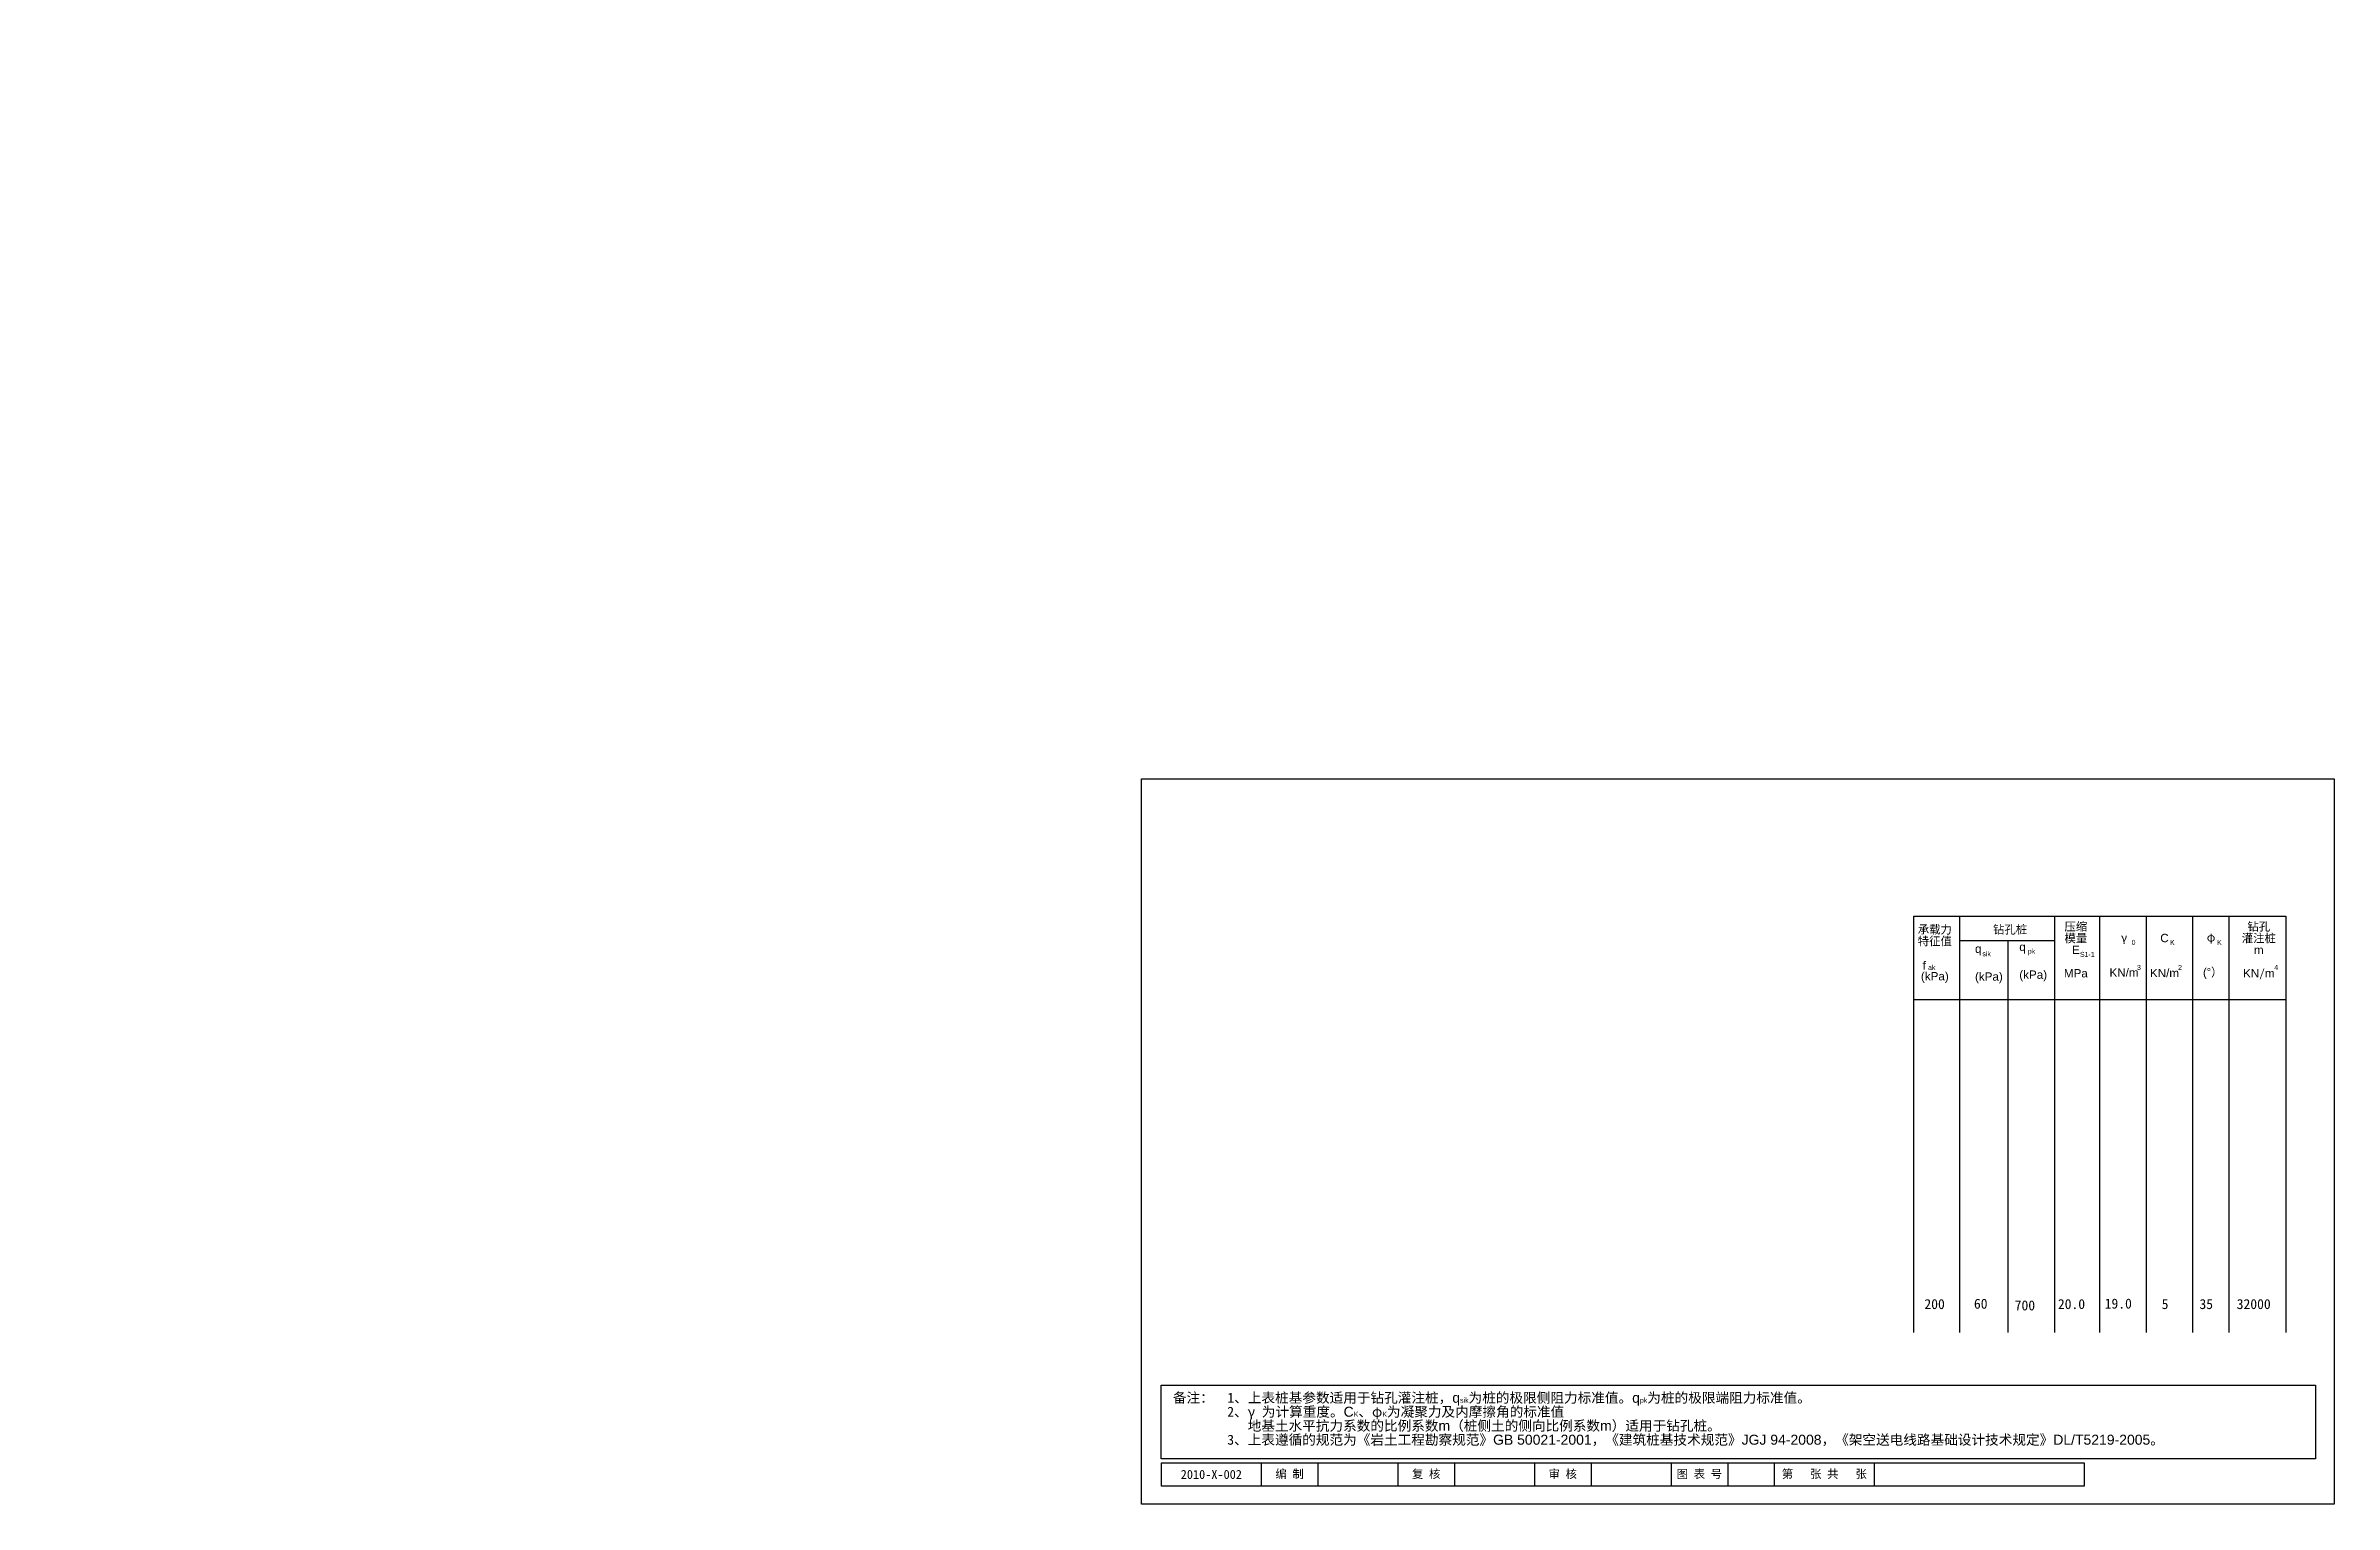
# Model space of a CAD drawing. Extents: x 36 to 1060, y -741 to -58.
# Drawn here: x 373 to 1060, y -741 to -303 of the extents above; entities that cross this region are included whole.
import ezdxf

# ---------------------------------------------------------------- set-up
doc = ezdxf.new("R2010")
doc.units = 0
doc.header["$MEASUREMENT"] = 0
doc.layers.get('0').update_dxf_attribs({"linetype": 'CONTINUOUS'})

msp = doc.modelspace()

# ---------------------------------------------------------------- texts
at = {"line_spacing_factor": 0.84}
for s, insert, char_height, attachment_point in [('{\\f楷体_GB2312|b0|i0|c134|p54;}', (372.82, -303.35), 2.5, 1), ('{\\f楷体_GB2312|b0|i0|c134|p54;}', (431.32, -303.35), 2.5, 1), ('{\\f楷体_GB2312|b0|i0|c134|p54;}', (455.82, -309.85), 2.5, 1), ('{\\f楷体_GB2312|b0|i0|c134|p54;}', (419.57, -506.31), 2.5, 1), ('{\\f楷体_GB2312|b0|i0|c134|p54;}', (478.07, -506.31), 2.5, 1), ('{\\f楷体_GB2312|b0|i0|c134|p54;}', (502.57, -512.81), 2.5, 1), ('{\\f楷体_GB2312|b0|i0|c134|p54;}', (733.6, -553.16), 2.5, 1), ('{\\f楷体_GB2312|b0|i0|c134|p54;}', (792.1, -553.16), 2.5, 1), ('{\\f楷体_GB2312|b0|i0|c134|p54;}', (816.6, -559.66), 2.5, 1), ('{\\fKaiTi_GB2312|b0|i0|c134|p54;承载力\\P特征值\\P\\P\\P\\fArial|b0|i0|c0|p32;(kPa)}', (939.87, -567.43), 2.5, 2), ('{\\fKaiTi_GB2312|b0|i0|c134|p54;钻孔桩}', (962.45, -567.43), 2.5, 2), ('{\\fKaiTi_GB2312|b0|i0|c134|p54;压缩\\P模量\\P\\fArial|b0|i0|c0|p32;E\\P\\fKaiTi_GB2312|b0|i0|c134|p54;\\P\\fArial|b0|i0|c0|p32;MPa}', (982.2, -566.55), 2.5, 2), ('{\\fArial|b0|i0|c0|p32;C\\P\\fKaiTi_GB2312|b0|i0|c134|p54;\\P\\P\\fArial|b0|i0|c0|p32;KN/m}', (1008.81, -569.98), 2.5, 2), ('{\\fKaiTi_GB2312|b0|i0|c134|p54;φ\\P\\P\\P\\fArial|b0|i0|c0|p32; (\\fKaiTi_GB2312|b0|i0|c134|p54;°）}', (1022.79, -569.77), 2.5, 2), ('{\\fKaiTi_GB2312|b0|i0|c134|p54;钻孔\\P灌注桩\\P\\fArial|b0|i0|c0|p32;m\\fKaiTi_GB2312|b0|i0|c134|p54;\\P\\P\\fArial|b0|i0|c0|p32;KN\\fKaiTi_GB2312|b0|i0|c134|p54;/\\fArial|b0|i0|c0|p32;m}', (1037.12, -566.55), 2.5, 2), ('{\\fArial|b0|i0|c0|p32;sik}', (954.13, -575.2), 1.5, 1), ('{\\fArial|b0|i0|c0|p32;pk}', (967.79, -574.45), 1.5, 1), ('{\\fArial|b0|i0|c0|p32;S1-1}', (983.43, -575.39), 1.5, 1), ('{\\fKaiTi_GB2312|b0|i0|c134|p54;γ\\P\\P\\P\\fArial|b0|i0|c0|p32;KN/m}', (996.67, -569.84), 2.5, 2), ('{\\fArial|b0|i0|c0|p32;0}', (998.93, -571.79), 1.5, 1), ('{\\fArial|b0|i0|c0|p32;K}', (1010.47, -571.82), 1.5, 1), ('{\\fArial|b0|i0|c0|p32;K}', (1024.61, -571.82), 1.5, 1), ('{\\fArial|b0|i0|c0|p32;ak}', (937.84, -579.31), 1.5, 1), ('{\\fArial|b0|i0|c0|p32;3}', (1000.56, -579.31), 1.5, 1), ('{\\fArial|b0|i0|c0|p32;2}', (1012.89, -579.31), 1.5, 1), ('{\\fArial|b0|i0|c0|p32;4}', (1041.73, -579.31), 1.5, 1), ('{\\fKaiTi_GB2312|b0|i0|c134|p54;200}', (939.8, -682.67), 3, 8), ('{\\fKaiTi_GB2312|b0|i0|c134|p54;60}', (953.65, -682.57), 3, 8), ('{\\fKaiTi_GB2312|b0|i0|c134|p54;700}', (966.91, -683.07), 3, 8), ('{\\fKaiTi_GB2312|b0|i0|c134|p54;20.0}', (980.89, -682.67), 3, 8), ('{\\fKaiTi_GB2312|b0|i0|c134|p54;19.0}', (994.93, -682.53), 3, 8), ('{\\fKaiTi_GB2312|b0|i0|c134|p54;5}', (1008.98, -682.67), 3, 8), ('{\\fKaiTi_GB2312|b0|i0|c134|p54;35}', (1021.34, -682.67), 3, 8), ('{\\fKaiTi_GB2312|b0|i0|c134|p54;32000}', (1035.59, -682.67), 3, 8), ('{\\fKaiTi_GB2312|b0|i0|c134|p54;备注：  1、上表桩基参数适用于钻孔灌注桩，\\fArial|b0|i0|c0|p32;q\\H0.5x;sik\\fKaiTi_GB2312|b0|i0|c134|p54;\\H2x;为桩的极限侧阻力标准值。\\fArial|b0|i0|c0|p32;q\\H0.5x;pk\\fKaiTi_GB2312|b0|i0|c134|p54;\\H2x;为桩的极限端阻力标准值。\\P        2、γ 为计算重度。\\fArial|b0|i0|c0|p32;C\\H0.5x;K\\fKaiTi_GB2312|b0|i0|c134|p54;\\H2x;、φ\\fArial|b0|i0|c0|p32;\\H0.5x;K\\fKaiTi_GB2312|b0|i0|c134|p54;\\H2x;为凝聚力及内摩擦角的标准值\\P           地基土水平抗力系数的比例系数\\fArial|b0|i0|c0|p32;m\\fKaiTi_GB2312|b0|i0|c134|p54;（桩侧土的侧向比例系数\\fArial|b0|i0|c0|p32;m\\fKaiTi_GB2312|b0|i0|c134|p54;）适用于钻孔桩。\\P        3、上表遵循的规范为《岩土工程勘察规范》\\fArial|b0|i0|c0|p32;GB 50021-2001\\fKaiTi_GB2312|b0|i0|c134|p54;，《建筑桩基技术规范》\\fArial|b0|i0|c0|p32;JGJ 94-2008\\fKaiTi_GB2312|b0|i0|c134|p54;，《架空送电线路基础设计技术规定》\\fArial|b0|i0|c0|p32;DL/T5219-2005\\fKaiTi_GB2312|b0|i0|c134|p54;。}', (711.15, -707.75), 3, 1), ('{\\fSimHei|b0|i0|c134|p54;2010-X-002}', (722.69, -732.29), 2.7, 5), ('{\\f楷体_GB2312|b0|i0|c134|p54;编 制}', (746.19, -732.29), 2.5, 5), ('{\\f楷体_GB2312|b0|i0|c134|p54;复 核}', (787.19, -732.29), 2.5, 5), ('{\\f楷体_GB2312|b0|i0|c134|p54;审 核}', (828.19, -732.29), 2.5, 5), ('{\\f楷体_GB2312|b0|i0|c134|p54;图 表 号}', (869.19, -732.29), 2.5, 5), ('{\\f楷体_GB2312|b0|i0|c134|p54;第   张 共   张}', (906.69, -732.29), 2.5, 5)]:
    msp.add_mtext(s, dxfattribs=dict(at, insert=insert, char_height=char_height, attachment_point=attachment_point))
at = {"linetype": 'Continuous', "char_height": 2.5, "width": 4.3053, "attachment_point": 1}
for s, insert in [('{\\fArial|b0|i0|c0|p32;q\\P\\P(kPa)}', (951.93, -573.2)), ('{\\fArial|b0|i0|c0|p32;q\\P\\P(kPa)}', (965.22, -572.64)), ('{\\fArial|b0|i0|c0|p32;f}', (936.21, -578.25))]:
    msp.add_mtext(s, dxfattribs=dict(at, insert=insert))

# ---------------------------------------------------------------- linework, layer by layer
at = {"linetype": 'Continuous'}
for p, q in [((947.26, -564.66), (947.26, -689.66)), ((975.82, -564.66), (975.82, -689.66)), ((989.26, -564.66), (989.26, -689.66)), ((989.26, -564.66), (989.26, -666.9)), ((1003.26, -564.66), (1003.26, -689.66)), ((1017.26, -564.66), (1017.26, -689.66)), ((1028.11, -564.66), (1028.11, -689.66)), ((1045.26, -564.66), (1045.26, -689.66)), ((947.3, -572), (975.81, -572)), ((961.82, -572), (961.82, -689.66)), ((933.6, -589.66), (1045.26, -589.66))]:
    msp.add_line(p, q, dxfattribs=at)
for p, q in [((737.69, -728.79), (737.69, -735.79)), ((754.69, -728.79), (754.69, -735.79)), ((778.69, -728.79), (778.69, -735.79)), ((795.69, -728.79), (795.69, -735.79)), ((819.69, -728.79), (819.69, -735.79)), ((836.69, -728.79), (836.69, -735.79)), ((860.69, -728.79), (860.69, -735.79)), ((877.69, -728.79), (877.69, -735.79)), ((891.69, -728.79), (891.69, -735.79)), ((921.69, -728.79), (921.69, -735.79))]:
    msp.add_line(p, q)
for points in [[(701.71, -523.47), (1059.76, -523.47), (1059.76, -741.22), (701.71, -741.22)], [(707.64, -705.44), (1054.09, -705.44), (1054.09, -727.64), (707.64, -727.64)]]:
    msp.add_lwpolyline(points, close=True, dxfattribs=at)
msp.add_lwpolyline([(933.6, -689.66), (933.6, -564.66), (1045.26, -564.66)], dxfattribs=at)
msp.add_lwpolyline([(707.69, -728.79), (984.69, -728.79), (984.69, -735.79), (707.69, -735.79)], close=True)

msp.set_redraw_order([(e.dxf.handle, doc.entitydb.next_handle()) for e in msp.query("TEXT MTEXT ATTDEF DIMENSION ARC_DIMENSION")])  # texts and dimensions are drawn at this point

doc.saveas('drawing.dxf')
